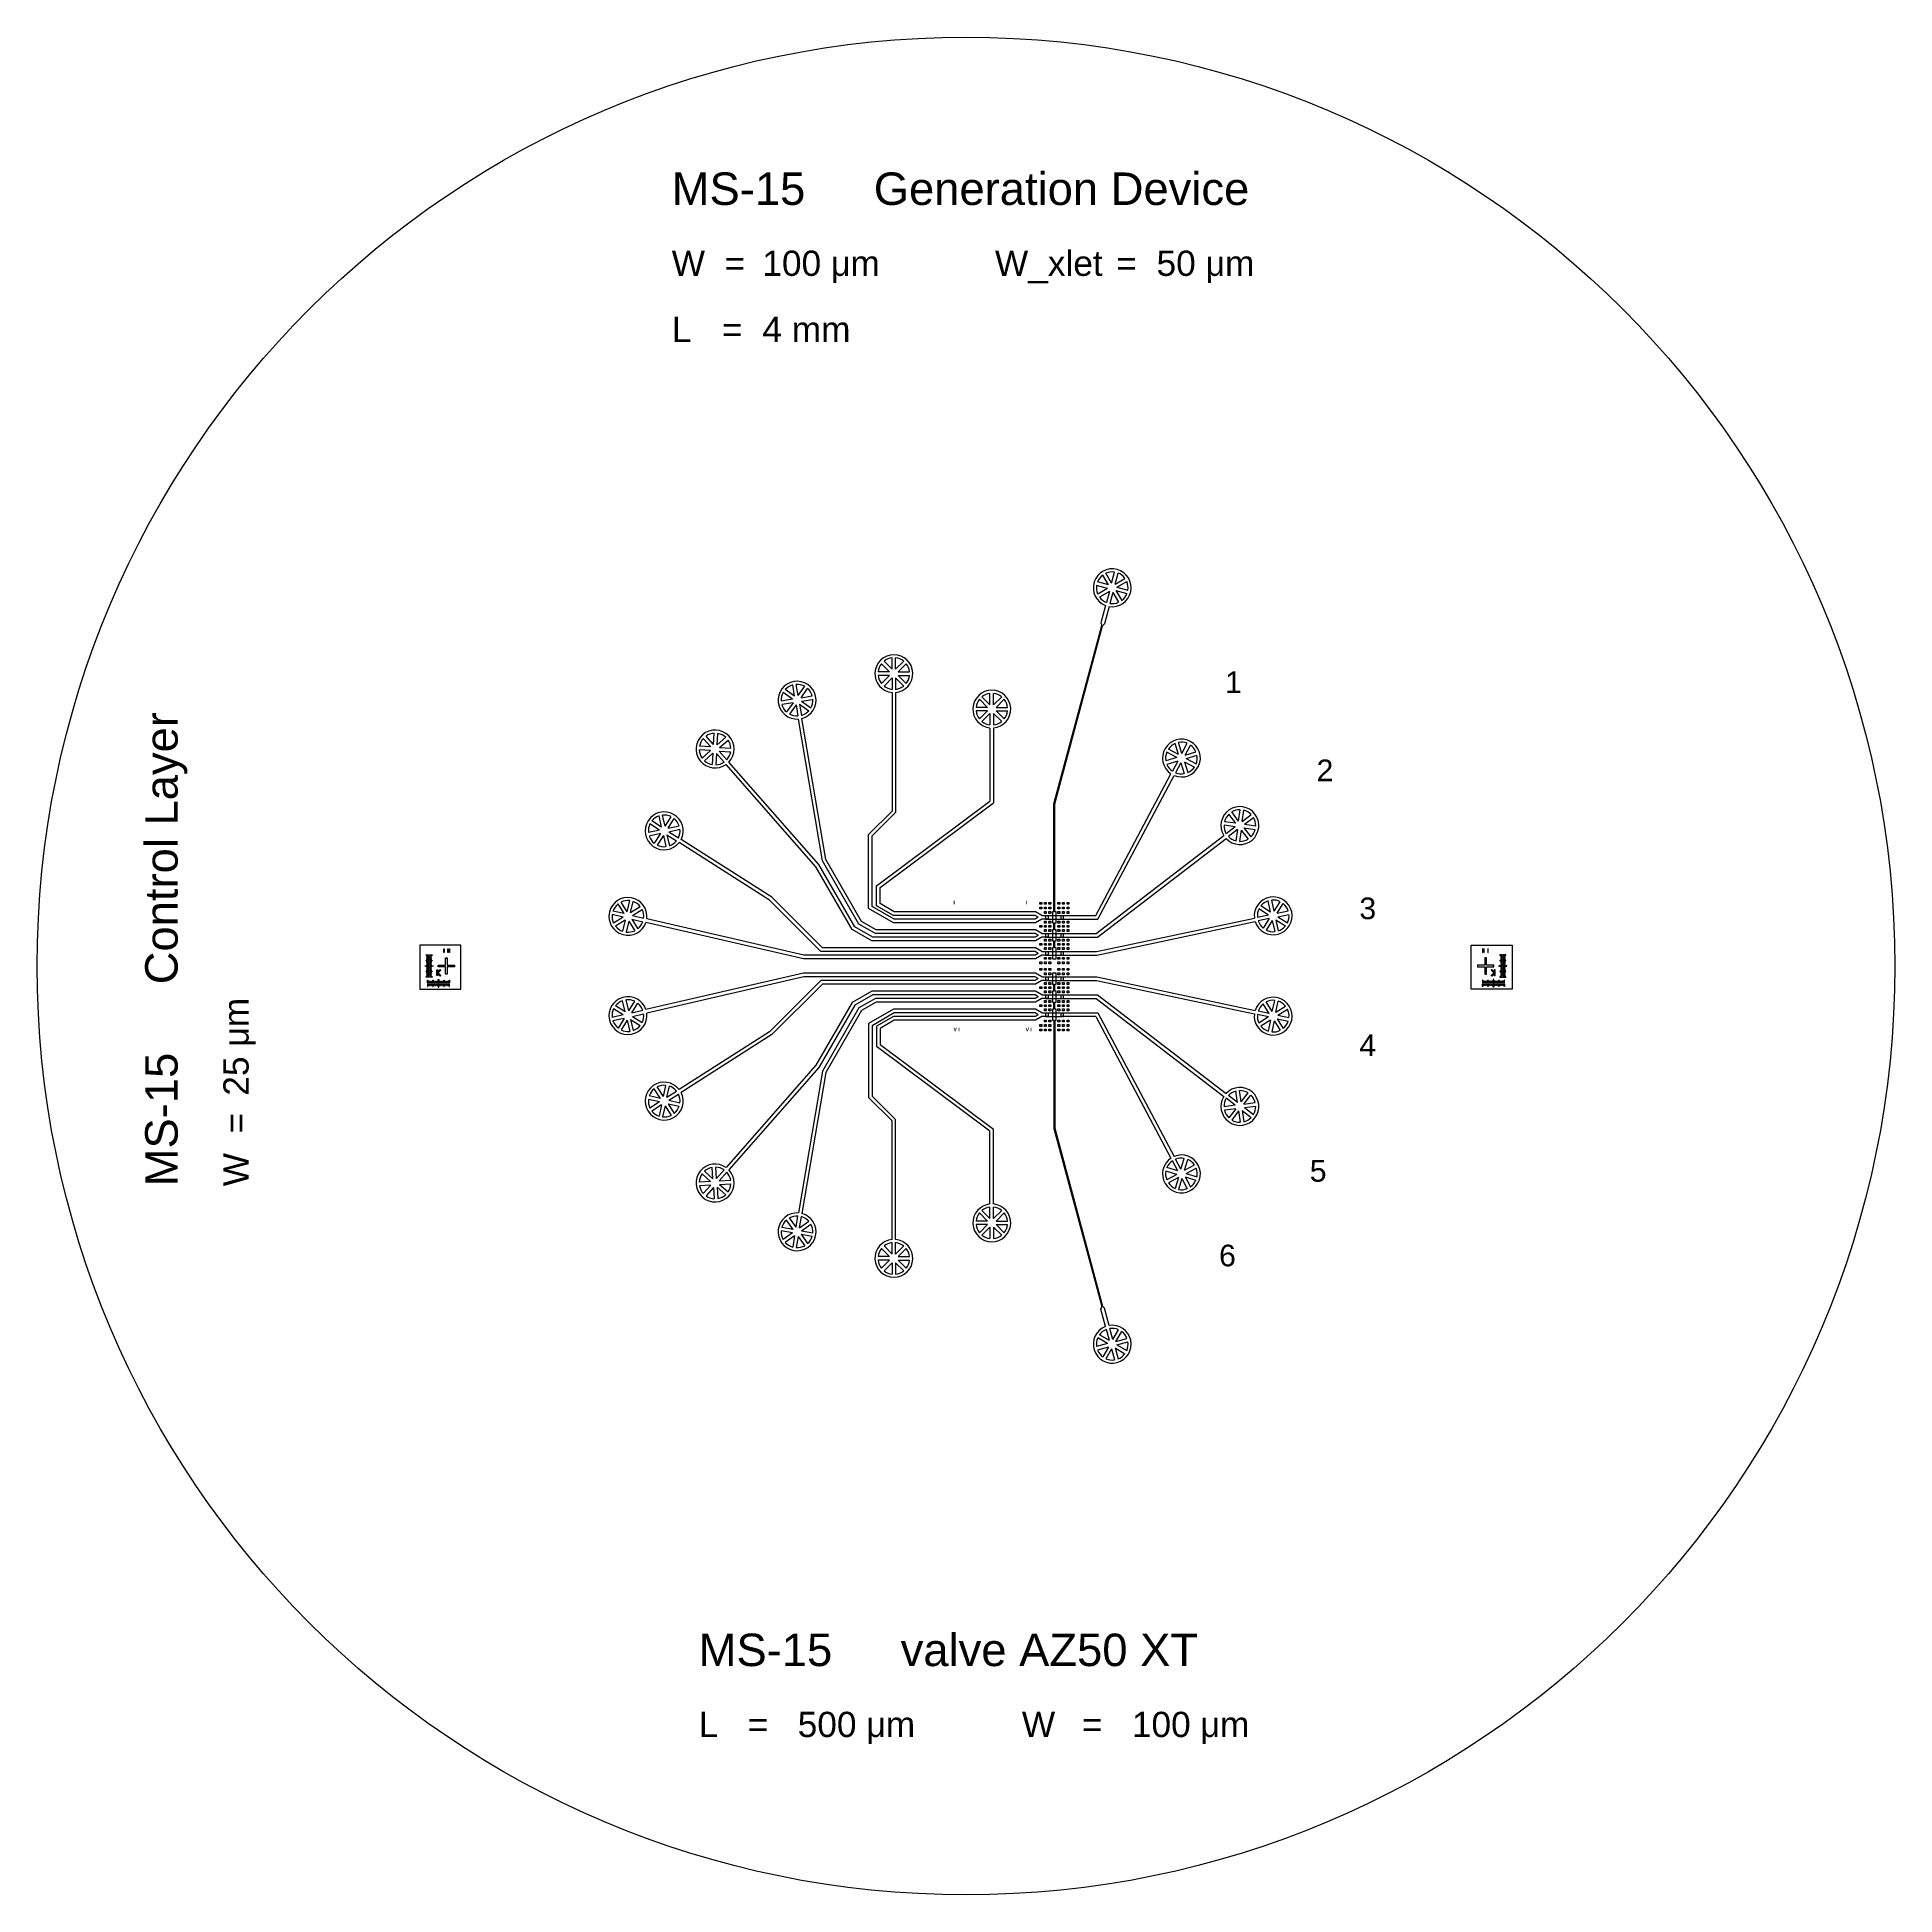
# Model space of a CAD drawing. Header units: millimetres. Extents: x 58887 to 110387, y 749 to 52249.
import ezdxf

# ---------------------------------------------------------------- set-up
doc = ezdxf.new("R2010")
doc.units = ezdxf.units.MM
for name, color, linetype in [('Clear', 140, 'Continuous'), ('Flow - AZ50', 80, 'Continuous'), ('Opaque', 30, 'Continuous')]:
    doc.layers.add(name, color=color, linetype=linetype)
doc.styles.get("Standard").update_dxf_attribs({"font": 'arial.ttf'})

msp = doc.modelspace()

# ---------------------------------------------------------------- texts
at = {"layer": 'Clear'}
for s, width, heights, insert, char_height, attachment_point in [('{\\H3.2143x;MS-15^I^IGeneration Device\\H0.83335x;\\P\\H0.53332x; \\P\\H1.75x;W  =^I 100 \\fSymbol|b0|i0|c2|p18;m\\fArial|b0|i0|c0|p34;m^I^I^IW_xlet^I=^I50 \\fSymbol|b0|i0|c2|p18;m\\fArial|b0|i0|c0|p34;m\\H0.5714x; \\P\\P\\H1.75x;L^I =^I 4 mm}', 16592.48, [7318], (76479, 48498), 280, 1), ('1', 1234.99, [2.273736754432321e-13], (91820, 34667), 600, 1), ('2', 1234.99, [2.273736754432321e-13], (94355, 32223), 600, 1), ('3', 1234.99, [2.273736754432321e-13], (95541, 28397), 600, 1), ('{\\fArial|b1|i0|c0|p34;I}', 1234.99, [2.273736754432321e-13], (84290, 28209), 100, 7), ('{\\fArial|b1|i0|c0|p34;I}', 1234.99, [2.273736754432321e-13], (86290, 28209), 100, 7), ('{\\fArial|b1|i0|c0|p34;V I}', 1234.99, [2.273736754432321e-13], (84290, 24790), 100, 1), ('{\\fArial|b1|i0|c0|p34;V I}', 1234.99, [2.273736754432321e-13], (86290, 24790), 100, 1), ('4', 1234.99, [2.273736754432321e-13], (95541, 24602), 600, 1), ('5', 1234.99, [2.273736754432321e-13], (94166, 21119), 600, 1), ('6', 1234.99, [2.273736754432321e-13], (91652, 18774), 600, 1), ('{\\H3.2143x;MS-15^I^Ivalve AZ50 XT\\H0.83335x;\\P\\H0.53332x; \\P\\H1.75x;L   =   500 \\fSymbol|b0|i0|c2|p18;m\\fArial|b0|i0|c0|p34;m^I^I^IW^I  =   100 \\fSymbol|b0|i0|c2|p18;m\\fArial|b0|i0|c0|p34;m\\H0.5714x; }', 15884.27, [4746], (77226, 7991), 280, 1)]:
    msp.add_mtext_dynamic_manual_height_columns(s, width=width, gutter_width=12.5, heights=heights, dxfattribs=dict(at, insert=insert, char_height=char_height, attachment_point=attachment_point))
at = {"layer": 'Clear', "insert": (61882, 20392), "char_height": 280, "attachment_point": 1, "rotation": 90}
msp.add_mtext_dynamic_manual_height_columns('{\\H3.2143x;MS-15^I^IControl Layer\\H0.83335x;\\P\\H0.53332x; \\P\\H1.75x;W  =^I 25 \\fSymbol|b0|i0|c2|p18;m\\fArial|b0|i0|c0|p34;m^I^I^I}', width=17445.26, gutter_width=12.5, heights=[7318], dxfattribs=at)

# ---------------------------------------------------------------- linework, layer by layer
at = {"layer": 'Clear'}
for p, q in [((88588, 37064), (88283, 37146)), ((88588, 37064), (88430, 37338)), ((88674, 37114), (88516, 37388)), ((88674, 37114), (88756, 37419)), ((88771, 37088), (88852, 37393)), ((88771, 37088), (89044, 37246)), ((88820, 37002), (89094, 37160)), ((88562, 36968), (88257, 37050)), ((88562, 36968), (88288, 36810)), ((88612, 36881), (88338, 36723)), ((88612, 36881), (88530, 36576)), ((88708, 36856), (88626, 36550)), ((88708, 36856), (88866, 36582)), ((88795, 36905), (89100, 36824)), ((88795, 36905), (88953, 36632)), ((88820, 37002), (89126, 36920)), ((82587, 34082), (82587, 30795)), ((82687, 34082), (82687, 30753)), ((80656, 29414), (79992, 33345)), ((80752, 29449), (80090, 33362)), ((85302, 33097), (85302, 31071)), ((85402, 33097), (85402, 31021)), ((80476, 29252), (77988, 32088)), ((80558, 29311), (78063, 32154)), ((88232, 27899), (90320, 31826)), ((88292, 27799), (90408, 31779)), ((82154, 28724), (85302, 31071)), ((82254, 28674), (85402, 31021)), ((81937, 30145), (82587, 30795)), ((82037, 30104), (82687, 30753)), ((79191, 28324), (76684, 29922)), ((79254, 28403), (76738, 30006)), ((81937, 28095), (81937, 30145)), ((82037, 28153), (82037, 30104)), ((88245, 27399), (91784, 30115)), ((88279, 27299), (91845, 30035)), ((81667, 27663), (80656, 29414)), ((81741, 27736), (80752, 29449)), ((81481, 27513), (80476, 29252)), ((81554, 27586), (80558, 29311)), ((80658, 26999), (79254, 28403)), ((82154, 28170), (82154, 28724)), ((82254, 28228), (82254, 28674)), ((80616, 26899), (79191, 28324)), ((82624, 27699), (81937, 28095)), ((82650, 27799), (82037, 28153)), ((82624, 27899), (82154, 28170)), ((82650, 27999), (82254, 28228)), ((86550, 27899), (82624, 27899)), ((86564, 27999), (82650, 27999)), ((86637, 27849), (86550, 27899)), ((86637, 27849), (86550, 27799)), ((86737, 27899), (86564, 27999)), ((86737, 27899), (86912, 27899)), ((86912, 27899), (86912, 27799)), ((87262, 27899), (87262, 27799)), ((87262, 27899), (88232, 27899)), ((88257, 26899), (92631, 27829)), ((80131, 26699), (75762, 27709)), ((80143, 26799), (75785, 27806)), ((82024, 27199), (81481, 27513)), ((82050, 27299), (81554, 27586)), ((82124, 27399), (81667, 27663)), ((82150, 27499), (81741, 27736)), ((86550, 27299), (82050, 27299)), ((86550, 27399), (82124, 27399)), ((86564, 27499), (82150, 27499)), ((86564, 27699), (82624, 27699)), ((86550, 27799), (82650, 27799)), ((86637, 27349), (86550, 27399)), ((86637, 27349), (86550, 27299)), ((86737, 27799), (86564, 27699)), ((86737, 27399), (86564, 27499)), ((86737, 27299), (86564, 27199)), ((86912, 27799), (86737, 27799)), ((86737, 27399), (86912, 27399)), ((86912, 27299), (86737, 27299)), ((86912, 27399), (86912, 27299)), ((87262, 27799), (88292, 27799)), ((87262, 27399), (87262, 27299)), ((87262, 27399), (88245, 27399)), ((87262, 27299), (88279, 27299)), ((88267, 26799), (92652, 27731)), ((69492, 27074), (69492, 25854)), ((70637, 27074), (69492, 27074)), ((70637, 25854), (70637, 27074)), ((86550, 26799), (80143, 26799)), ((86550, 26899), (80616, 26899)), ((86564, 26999), (80658, 26999)), ((86564, 27199), (82024, 27199)), ((86637, 26849), (86550, 26899)), ((86637, 26849), (86550, 26799)), ((86737, 26899), (86564, 26999)), ((86737, 26799), (86564, 26699)), ((86737, 26899), (86912, 26899)), ((86912, 26799), (86737, 26799)), ((86912, 26899), (86912, 26799)), ((87262, 26899), (87262, 26799)), ((87262, 26899), (88257, 26899)), ((87262, 26799), (88267, 26799)), ((98637, 27074), (99782, 27074)), ((98637, 25854), (98637, 27074)), ((99782, 27074), (99782, 25854)), ((80131, 26299), (75762, 25290)), ((86564, 26699), (80131, 26699)), ((86564, 26299), (80131, 26299)), ((86737, 26199), (86564, 26299)), ((69492, 25854), (70637, 25854)), ((80143, 26199), (75785, 25193)), ((80616, 26099), (79191, 24674)), ((80658, 25999), (79254, 24596)), ((86550, 26199), (80143, 26199)), ((86550, 26099), (80616, 26099)), ((86564, 25999), (80658, 25999)), ((82024, 25799), (81481, 25486)), ((86564, 25799), (82024, 25799)), ((86637, 26149), (86550, 26199)), ((86637, 26149), (86550, 26099)), ((86737, 26099), (86564, 25999)), ((86737, 25699), (86564, 25799)), ((86737, 26199), (86912, 26199)), ((86912, 26099), (86737, 26099)), ((86912, 26199), (86912, 26099)), ((87262, 26199), (87262, 26099)), ((87262, 26199), (88267, 26199)), ((87262, 26099), (88257, 26099)), ((88257, 26099), (92631, 25170)), ((88267, 26199), (92652, 25267)), ((99782, 25854), (98637, 25854)), ((81481, 25486), (80476, 23747)), ((81554, 25413), (80558, 23688)), ((81667, 25336), (80656, 23584)), ((81741, 25263), (80752, 23550)), ((82050, 25699), (81554, 25413)), ((82124, 25599), (81667, 25336)), ((82150, 25499), (81741, 25263)), ((82624, 25299), (81937, 24903)), ((86550, 25699), (82050, 25699)), ((86550, 25599), (82124, 25599)), ((86564, 25499), (82150, 25499)), ((86564, 25299), (82624, 25299)), ((86637, 25649), (86550, 25699)), ((86637, 25649), (86550, 25599)), ((86737, 25599), (86564, 25499)), ((86737, 25199), (86564, 25299)), ((86737, 25699), (86912, 25699)), ((86912, 25599), (86737, 25599)), ((86912, 25699), (86912, 25599)), ((87262, 25699), (87262, 25599)), ((87262, 25699), (88279, 25699)), ((87262, 25599), (88245, 25599)), ((88245, 25599), (91784, 22884)), ((88279, 25699), (91845, 22963)), ((81937, 24903), (81937, 22854)), ((82650, 25199), (82037, 24845)), ((82037, 24845), (82037, 22895)), ((82624, 25099), (82154, 24828)), ((82154, 24828), (82154, 24274)), ((82650, 24999), (82254, 24770)), ((82254, 24770), (82254, 24324)), ((86550, 25099), (82624, 25099)), ((86550, 25199), (82650, 25199)), ((86564, 24999), (82650, 24999)), ((86637, 25149), (86550, 25199)), ((86637, 25149), (86550, 25099)), ((86737, 25099), (86564, 24999)), ((86737, 25199), (86912, 25199)), ((86912, 25099), (86737, 25099)), ((86912, 25199), (86912, 25099)), ((87262, 25199), (87262, 25099)), ((87262, 25199), (88292, 25199)), ((88232, 25099), (87262, 25099)), ((88232, 25099), (90320, 21173)), ((88292, 25199), (90408, 21220)), ((79191, 24674), (76684, 23077)), ((79254, 24596), (76738, 22993)), ((82154, 24274), (85302, 21927)), ((82254, 24324), (85402, 21978)), ((80476, 23747), (77988, 20911)), ((80558, 23688), (78063, 20845)), ((80656, 23584), (79992, 19654)), ((80752, 23550), (80090, 19637)), ((81937, 22854), (82587, 22204)), ((82037, 22895), (82687, 22246)), ((82587, 18916), (82587, 22204)), ((82687, 18916), (82687, 22246)), ((85302, 19901), (85302, 21927)), ((85402, 19901), (85402, 21978)), ((88562, 16031), (88257, 15949)), ((88562, 16031), (88288, 16189)), ((88612, 16117), (88338, 16275)), ((88612, 16117), (88530, 16422)), ((88708, 16143), (88626, 16448)), ((88708, 16143), (88866, 16417)), ((88795, 16093), (88953, 16367)), ((88795, 16093), (89100, 16175)), ((88820, 15997), (89126, 16079)), ((88820, 15997), (89094, 15839)), ((88588, 15934), (88283, 15853)), ((88588, 15934), (88430, 15661)), ((88674, 15885), (88516, 15611)), ((88674, 15885), (88756, 15579)), ((88771, 15910), (88852, 15605)), ((88771, 15910), (89044, 15752))]:
    msp.add_line(p, q, dxfattribs=at)
for points in [[(86687, 28259), (86737, 28259), (86737, 28209), (86687, 28209)], [(86687, 28134), (86737, 28134), (86737, 28084), (86687, 28084)], [(86812, 28259), (86862, 28259), (86862, 28209), (86812, 28209)], [(86812, 28134), (86862, 28134), (86862, 28084), (86812, 28084)], [(86812, 28009), (86862, 28009), (86862, 27959), (86812, 27959)], [(86937, 28259), (86987, 28259), (86987, 28209), (86937, 28209)], [(86937, 28134), (86987, 28134), (86987, 28084), (86937, 28084)], [(86937, 28009), (86987, 28009), (86987, 27959), (86937, 27959)], [(87187, 28259), (87237, 28259), (87237, 28209), (87187, 28209)], [(87187, 28134), (87237, 28134), (87237, 28084), (87187, 28084)], [(87187, 28009), (87237, 28009), (87237, 27959), (87187, 27959)], [(87312, 28259), (87362, 28259), (87362, 28209), (87312, 28209)], [(87312, 28134), (87362, 28134), (87362, 28084), (87312, 28084)], [(87312, 28009), (87362, 28009), (87362, 27959), (87312, 27959)], [(87437, 28259), (87487, 28259), (87487, 28209), (87437, 28209)], [(87437, 28134), (87487, 28134), (87487, 28084), (87437, 28084)], [(87437, 28009), (87487, 28009), (87487, 27959), (87437, 27959)], [(86687, 27624), (86737, 27624), (86737, 27574), (86687, 27574)], [(86812, 27739), (86862, 27739), (86862, 27689), (86812, 27689)], [(86812, 27624), (86862, 27624), (86862, 27574), (86812, 27574)], [(86812, 27509), (86862, 27509), (86862, 27459), (86812, 27459)], [(86937, 27739), (86987, 27739), (86987, 27689), (86937, 27689)], [(86937, 27624), (86987, 27624), (86987, 27574), (86937, 27574)], [(86937, 27509), (86987, 27509), (86987, 27459), (86937, 27459)], [(87187, 27739), (87237, 27739), (87237, 27689), (87187, 27689)], [(87187, 27624), (87237, 27624), (87237, 27574), (87187, 27574)], [(87187, 27509), (87237, 27509), (87237, 27459), (87187, 27459)], [(87312, 27739), (87362, 27739), (87362, 27689), (87312, 27689)], [(87312, 27624), (87362, 27624), (87362, 27574), (87312, 27574)], [(87312, 27509), (87362, 27509), (87362, 27459), (87312, 27459)], [(87437, 27739), (87487, 27739), (87487, 27689), (87437, 27689)], [(87437, 27624), (87487, 27624), (87487, 27574), (87437, 27574)], [(87437, 27509), (87487, 27509), (87487, 27459), (87437, 27459)], [(86687, 27124), (86737, 27124), (86737, 27074), (86687, 27074)], [(86812, 27239), (86862, 27239), (86862, 27189), (86812, 27189)], [(86812, 27124), (86862, 27124), (86862, 27074), (86812, 27074)], [(86812, 27009), (86862, 27009), (86862, 26959), (86812, 26959)], [(86937, 27239), (86987, 27239), (86987, 27189), (86937, 27189)], [(86937, 27124), (86987, 27124), (86987, 27074), (86937, 27074)], [(86937, 27009), (86987, 27009), (86987, 26959), (86937, 26959)], [(87187, 27239), (87237, 27239), (87237, 27189), (87187, 27189)], [(87187, 27124), (87237, 27124), (87237, 27074), (87187, 27074)], [(87187, 27009), (87237, 27009), (87237, 26959), (87187, 26959)], [(87312, 27239), (87362, 27239), (87362, 27189), (87312, 27189)], [(87312, 27124), (87362, 27124), (87362, 27074), (87312, 27074)], [(87312, 27009), (87362, 27009), (87362, 26959), (87312, 26959)], [(87437, 27239), (87487, 27239), (87487, 27189), (87437, 27189)], [(87437, 27124), (87487, 27124), (87487, 27074), (87437, 27074)], [(87437, 27009), (87487, 27009), (87487, 26959), (87437, 26959)], [(86687, 26614), (86737, 26614), (86737, 26564), (86687, 26564)], [(86687, 26434), (86737, 26434), (86737, 26384), (86687, 26384)], [(86812, 26739), (86862, 26739), (86862, 26689), (86812, 26689)], [(86812, 26614), (86862, 26614), (86862, 26564), (86812, 26564)], [(86812, 26434), (86862, 26434), (86862, 26384), (86812, 26384)], [(86812, 26309), (86862, 26309), (86862, 26259), (86812, 26259)], [(86937, 26739), (86987, 26739), (86987, 26689), (86937, 26689)], [(86937, 26614), (86987, 26614), (86987, 26564), (86937, 26564)], [(86937, 26434), (86987, 26434), (86987, 26384), (86937, 26384)], [(86937, 26309), (86987, 26309), (86987, 26259), (86937, 26259)], [(87187, 26739), (87237, 26739), (87237, 26689), (87187, 26689)], [(87187, 26614), (87237, 26614), (87237, 26564), (87187, 26564)], [(87187, 26434), (87237, 26434), (87237, 26384), (87187, 26384)], [(87187, 26309), (87237, 26309), (87237, 26259), (87187, 26259)], [(87312, 26739), (87362, 26739), (87362, 26689), (87312, 26689)], [(87312, 26614), (87362, 26614), (87362, 26564), (87312, 26564)], [(87312, 26434), (87362, 26434), (87362, 26384), (87312, 26384)], [(87312, 26309), (87362, 26309), (87362, 26259), (87312, 26259)], [(87437, 26739), (87487, 26739), (87487, 26689), (87437, 26689)], [(87437, 26614), (87487, 26614), (87487, 26564), (87437, 26564)], [(87437, 26434), (87487, 26434), (87487, 26384), (87437, 26384)], [(87437, 26309), (87487, 26309), (87487, 26259), (87437, 26259)], [(86687, 25924), (86737, 25924), (86737, 25874), (86687, 25874)], [(86812, 26039), (86862, 26039), (86862, 25989), (86812, 25989)], [(86812, 25924), (86862, 25924), (86862, 25874), (86812, 25874)], [(86812, 25809), (86862, 25809), (86862, 25759), (86812, 25759)], [(86937, 26039), (86987, 26039), (86987, 25989), (86937, 25989)], [(86937, 25924), (86987, 25924), (86987, 25874), (86937, 25874)], [(86937, 25809), (86987, 25809), (86987, 25759), (86937, 25759)], [(87187, 26039), (87237, 26039), (87237, 25989), (87187, 25989)], [(87187, 25924), (87237, 25924), (87237, 25874), (87187, 25874)], [(87187, 25809), (87237, 25809), (87237, 25759), (87187, 25759)], [(87312, 26039), (87362, 26039), (87362, 25989), (87312, 25989)], [(87312, 25924), (87362, 25924), (87362, 25874), (87312, 25874)], [(87312, 25809), (87362, 25809), (87362, 25759), (87312, 25759)], [(87437, 26039), (87487, 26039), (87487, 25989), (87437, 25989)], [(87437, 25924), (87487, 25924), (87487, 25874), (87437, 25874)], [(87437, 25809), (87487, 25809), (87487, 25759), (87437, 25759)], [(86687, 25424), (86737, 25424), (86737, 25374), (86687, 25374)], [(86812, 25539), (86862, 25539), (86862, 25489), (86812, 25489)], [(86812, 25424), (86862, 25424), (86862, 25374), (86812, 25374)], [(86812, 25309), (86862, 25309), (86862, 25259), (86812, 25259)], [(86937, 25539), (86987, 25539), (86987, 25489), (86937, 25489)], [(86937, 25424), (86987, 25424), (86987, 25374), (86937, 25374)], [(86937, 25309), (86987, 25309), (86987, 25259), (86937, 25259)], [(87187, 25539), (87237, 25539), (87237, 25489), (87187, 25489)], [(87187, 25424), (87237, 25424), (87237, 25374), (87187, 25374)], [(87187, 25309), (87237, 25309), (87237, 25259), (87187, 25259)], [(87312, 25539), (87362, 25539), (87362, 25489), (87312, 25489)], [(87312, 25424), (87362, 25424), (87362, 25374), (87312, 25374)], [(87312, 25309), (87362, 25309), (87362, 25259), (87312, 25259)], [(87437, 25539), (87487, 25539), (87487, 25489), (87437, 25489)], [(87437, 25424), (87487, 25424), (87487, 25374), (87437, 25374)], [(87437, 25309), (87487, 25309), (87487, 25259), (87437, 25259)], [(86687, 24874), (86737, 24874), (86737, 24824), (86687, 24824)], [(86687, 24749), (86737, 24749), (86737, 24699), (86687, 24699)], [(86812, 24999), (86862, 24999), (86862, 24949), (86812, 24949)], [(86812, 24874), (86862, 24874), (86862, 24824), (86812, 24824)], [(86812, 24749), (86862, 24749), (86862, 24699), (86812, 24699)], [(86937, 24999), (86987, 24999), (86987, 24949), (86937, 24949)], [(86937, 24874), (86987, 24874), (86987, 24824), (86937, 24824)], [(86937, 24749), (86987, 24749), (86987, 24699), (86937, 24699)], [(87187, 24999), (87237, 24999), (87237, 24949), (87187, 24949)], [(87187, 24874), (87237, 24874), (87237, 24824), (87187, 24824)], [(87187, 24749), (87237, 24749), (87237, 24699), (87187, 24699)], [(87312, 24999), (87362, 24999), (87362, 24949), (87312, 24949)], [(87312, 24874), (87362, 24874), (87362, 24824), (87312, 24824)], [(87312, 24749), (87362, 24749), (87362, 24699), (87312, 24699)], [(87437, 24999), (87487, 24999), (87487, 24949), (87437, 24949)], [(87437, 24874), (87487, 24874), (87487, 24824), (87437, 24824)], [(87437, 24749), (87487, 24749), (87487, 24699), (87437, 24699)]]:
    msp.add_lwpolyline(points, close=True, dxfattribs=at)
for centre, radius, start, end in [((88691, 36985), 439, 126.5242, 158.4758), ((88691, 36985), 439, 81.5242, 113.4758), ((88691, 36985), 439, 36.5242, 68.4758), ((88691, 36985), 439, 351.5242, 23.4758), ((88691, 36985), 439, 171.5242, 203.4758), ((88691, 36985), 439, 216.5242, 248.4758), ((88691, 36985), 439, 261.5242, 293.4758), ((88691, 36985), 439, 306.5242, 338.4758), ((82637, 34605), 525, 275.465, 264.535), ((79954, 33869), 525, 285.0601, 274.13), ((85352, 33620), 525, 275.465, 264.535), ((77681, 32514), 525, 316.7351, 305.8051), ((90609, 32264), 525, 247.465, 236.535), ((92229, 30393), 525, 222.965, 212.035), ((76270, 30245), 525, 332.962, 322.032), ((75264, 27875), 525, 352.4577, 341.5276), ((93153, 27889), 525, 197.465, 186.535), ((75264, 25124), 525, 18.4724, 7.5423), ((93153, 25110), 525, 173.465, 162.535), ((76270, 22754), 525, 37.968, 27.038), ((92229, 22606), 525, 147.965, 137.035), ((90609, 20735), 525, 123.465, 112.535), ((77681, 20485), 525, 54.1949, 43.2649), ((79954, 19130), 525, 85.87, 74.9399), ((85352, 19379), 525, 95.465, 84.535), ((82637, 18394), 525, 95.465, 84.535), ((88691, 16014), 439, 156.5242, 188.4758), ((88691, 16014), 439, 111.5242, 143.4758), ((88691, 16014), 439, 66.5242, 98.4758), ((88691, 16014), 439, 21.5242, 53.4758), ((88691, 16014), 439, 336.5242, 8.4758), ((88691, 16014), 439, 201.5242, 233.4758), ((88691, 16014), 439, 246.5242, 278.4758), ((88691, 16014), 439, 291.5242, 323.4758)]:
    msp.add_arc(centre, radius, start, end, dxfattribs=at)
at = {"layer": 'Flow - AZ50'}
for p, q in [((86837, 27899), (87337, 27899)), ((86837, 27899), (86837, 27799)), ((87337, 27799), (87337, 27899)), ((86837, 27799), (87337, 27799)), ((86837, 27399), (87337, 27399)), ((86837, 27399), (86837, 27299)), ((86837, 27299), (87337, 27299)), ((87337, 27299), (87337, 27399)), ((69762, 26805), (69837, 26805)), ((69762, 26793), (69762, 26805)), ((69837, 26793), (69762, 26793)), ((69837, 26805), (69837, 26793)), ((70157, 26874), (70157, 26974)), ((70157, 26974), (70169, 26974)), ((70169, 26874), (70157, 26874)), ((70169, 26974), (70169, 26874)), ((86837, 26899), (87337, 26899)), ((86837, 26899), (86837, 26799)), ((86837, 26799), (87337, 26799)), ((87337, 26799), (87337, 26899)), ((99105, 26974), (99105, 26874)), ((99117, 26974), (99105, 26974)), ((99105, 26874), (99117, 26874)), ((99117, 26874), (99117, 26974)), ((99512, 26805), (99437, 26805)), ((99437, 26805), (99437, 26793)), ((99437, 26793), (99512, 26793)), ((99512, 26793), (99512, 26805)), ((69762, 26775), (69812, 26775)), ((69762, 26763), (69762, 26775)), ((69812, 26763), (69762, 26763)), ((69762, 26745), (69812, 26745)), ((69762, 26733), (69762, 26745)), ((69812, 26733), (69762, 26733)), ((69762, 26715), (69812, 26715)), ((69762, 26703), (69762, 26715)), ((69812, 26703), (69762, 26703)), ((69762, 26685), (69812, 26685)), ((69762, 26673), (69762, 26685)), ((69812, 26673), (69762, 26673)), ((69762, 26655), (69837, 26655)), ((69762, 26643), (69762, 26655)), ((69837, 26643), (69762, 26643)), ((69762, 26625), (69812, 26625)), ((69762, 26613), (69762, 26625)), ((69812, 26613), (69762, 26613)), ((69762, 26595), (69812, 26595)), ((69762, 26583), (69762, 26595)), ((69812, 26583), (69762, 26583)), ((69762, 26565), (69812, 26565)), ((69762, 26553), (69762, 26565)), ((69812, 26553), (69762, 26553)), ((69762, 26535), (69812, 26535)), ((69762, 26523), (69762, 26535)), ((69812, 26523), (69762, 26523)), ((69762, 26505), (69862, 26505)), ((69762, 26493), (69762, 26505)), ((69862, 26493), (69762, 26493)), ((69762, 26475), (69812, 26475)), ((69762, 26463), (69762, 26475)), ((69812, 26463), (69762, 26463)), ((69762, 26445), (69812, 26445)), ((69762, 26433), (69762, 26445)), ((69812, 26433), (69762, 26433)), ((69762, 26415), (69812, 26415)), ((69762, 26403), (69762, 26415)), ((69812, 26403), (69762, 26403)), ((69762, 26385), (69812, 26385)), ((69762, 26373), (69762, 26385)), ((69812, 26373), (69762, 26373)), ((69762, 26355), (69837, 26355)), ((69762, 26343), (69762, 26355)), ((69837, 26343), (69762, 26343)), ((69762, 26325), (69812, 26325)), ((69762, 26313), (69762, 26325)), ((69812, 26313), (69762, 26313)), ((69762, 26295), (69812, 26295)), ((69762, 26283), (69762, 26295)), ((69812, 26283), (69762, 26283)), ((69762, 26265), (69812, 26265)), ((69762, 26253), (69762, 26265)), ((69812, 26775), (69812, 26763)), ((69812, 26745), (69812, 26733)), ((69812, 26715), (69812, 26703)), ((69812, 26685), (69812, 26673)), ((69812, 26625), (69812, 26613)), ((69812, 26595), (69812, 26583)), ((69812, 26565), (69812, 26553)), ((69812, 26535), (69812, 26523)), ((69812, 26475), (69812, 26463)), ((69812, 26445), (69812, 26433)), ((69812, 26415), (69812, 26403)), ((69812, 26385), (69812, 26373)), ((69812, 26325), (69812, 26313)), ((69812, 26295), (69812, 26283)), ((69812, 26265), (69812, 26253)), ((69837, 26655), (69837, 26643)), ((69837, 26355), (69837, 26343)), ((69862, 26505), (69862, 26493)), ((69966, 26389), (69992, 26389)), ((69966, 26233), (69966, 26389)), ((69992, 26333), (70060, 26400)), ((69992, 26389), (69992, 26333)), ((69992, 26290), (69992, 26233)), ((69992, 26290), (70060, 26222)), ((70007, 26524), (70207, 26524)), ((70007, 26474), (70007, 26524)), ((70207, 26474), (70007, 26474)), ((70007, 26311), (70078, 26382)), ((70007, 26311), (70078, 26240)), ((70060, 26400), (70078, 26382)), ((70207, 26524), (70207, 26724)), ((70207, 26724), (70257, 26724)), ((70207, 26274), (70207, 26474)), ((70257, 26274), (70207, 26274)), ((70257, 26724), (70257, 26524)), ((70257, 26524), (70457, 26524)), ((70457, 26474), (70257, 26474)), ((70257, 26474), (70257, 26274)), ((70457, 26524), (70457, 26474)), ((99017, 26524), (98817, 26524)), ((98817, 26524), (98817, 26474)), ((98817, 26474), (99017, 26474)), ((99067, 26724), (99017, 26724)), ((99017, 26724), (99017, 26524)), ((99017, 26474), (99017, 26274)), ((99017, 26274), (99067, 26274)), ((99067, 26524), (99067, 26724)), ((99267, 26524), (99067, 26524)), ((99067, 26274), (99067, 26474)), ((99067, 26474), (99267, 26474)), ((99214, 26400), (99196, 26382)), ((99267, 26311), (99196, 26382)), ((99267, 26311), (99196, 26240)), ((99282, 26333), (99214, 26400)), ((99282, 26290), (99214, 26222)), ((99267, 26474), (99267, 26524)), ((99308, 26389), (99282, 26389)), ((99282, 26389), (99282, 26333)), ((99282, 26290), (99282, 26233)), ((99308, 26233), (99308, 26389)), ((99512, 26505), (99412, 26505)), ((99412, 26505), (99412, 26493)), ((99412, 26493), (99512, 26493)), ((99512, 26655), (99437, 26655)), ((99437, 26655), (99437, 26643)), ((99437, 26643), (99512, 26643)), ((99512, 26355), (99437, 26355)), ((99437, 26355), (99437, 26343)), ((99437, 26343), (99512, 26343)), ((99512, 26775), (99462, 26775)), ((99462, 26775), (99462, 26763)), ((99462, 26763), (99512, 26763)), ((99512, 26745), (99462, 26745)), ((99462, 26745), (99462, 26733)), ((99462, 26733), (99512, 26733)), ((99512, 26715), (99462, 26715)), ((99462, 26715), (99462, 26703)), ((99462, 26703), (99512, 26703)), ((99512, 26685), (99462, 26685)), ((99462, 26685), (99462, 26673)), ((99462, 26673), (99512, 26673)), ((99512, 26625), (99462, 26625)), ((99462, 26625), (99462, 26613)), ((99462, 26613), (99512, 26613)), ((99512, 26595), (99462, 26595)), ((99462, 26595), (99462, 26583)), ((99462, 26583), (99512, 26583)), ((99512, 26565), (99462, 26565)), ((99462, 26565), (99462, 26553)), ((99462, 26553), (99512, 26553)), ((99512, 26535), (99462, 26535)), ((99462, 26535), (99462, 26523)), ((99462, 26523), (99512, 26523)), ((99512, 26475), (99462, 26475)), ((99462, 26475), (99462, 26463)), ((99462, 26463), (99512, 26463)), ((99512, 26445), (99462, 26445)), ((99462, 26445), (99462, 26433)), ((99462, 26433), (99512, 26433)), ((99512, 26415), (99462, 26415)), ((99462, 26415), (99462, 26403)), ((99462, 26403), (99512, 26403)), ((99512, 26385), (99462, 26385)), ((99462, 26385), (99462, 26373)), ((99462, 26373), (99512, 26373)), ((99512, 26325), (99462, 26325)), ((99462, 26325), (99462, 26313)), ((99462, 26313), (99512, 26313)), ((99512, 26295), (99462, 26295)), ((99462, 26295), (99462, 26283)), ((99462, 26283), (99512, 26283)), ((99512, 26265), (99462, 26265)), ((99462, 26265), (99462, 26253)), ((99512, 26763), (99512, 26775)), ((99512, 26733), (99512, 26745)), ((99512, 26703), (99512, 26715)), ((99512, 26673), (99512, 26685)), ((99512, 26643), (99512, 26655)), ((99512, 26613), (99512, 26625)), ((99512, 26583), (99512, 26595)), ((99512, 26553), (99512, 26565)), ((99512, 26523), (99512, 26535)), ((99512, 26493), (99512, 26505)), ((99512, 26463), (99512, 26475)), ((99512, 26433), (99512, 26445)), ((99512, 26403), (99512, 26415)), ((99512, 26373), (99512, 26385)), ((99512, 26343), (99512, 26355)), ((99512, 26313), (99512, 26325)), ((99512, 26283), (99512, 26295)), ((99512, 26253), (99512, 26265)), ((69707, 26009), (69707, 25934)), ((69719, 26009), (69707, 26009)), ((69707, 25934), (69719, 25934)), ((69719, 25934), (69719, 26009)), ((69737, 26009), (69737, 25959)), ((69749, 26009), (69737, 26009)), ((69737, 25959), (69749, 25959)), ((69749, 25959), (69749, 26009)), ((69812, 26253), (69762, 26253)), ((69762, 26235), (69812, 26235)), ((69762, 26223), (69762, 26235)), ((69812, 26223), (69762, 26223)), ((69762, 26205), (69837, 26205)), ((69762, 26193), (69762, 26205)), ((69837, 26193), (69762, 26193)), ((69767, 26009), (69767, 25959)), ((69779, 26009), (69767, 26009)), ((69767, 25959), (69779, 25959)), ((69779, 25959), (69779, 26009)), ((69797, 26009), (69797, 25959)), ((69809, 26009), (69797, 26009)), ((69797, 25959), (69809, 25959)), ((69809, 25959), (69809, 26009)), ((69812, 26235), (69812, 26223)), ((69827, 26009), (69827, 25959)), ((69839, 26009), (69827, 26009)), ((69827, 25959), (69839, 25959)), ((69837, 26205), (69837, 26193)), ((69839, 25959), (69839, 26009)), ((69857, 26009), (69857, 25934)), ((69869, 26009), (69857, 26009)), ((69857, 25934), (69869, 25934)), ((69869, 25934), (69869, 26009)), ((69887, 26009), (69887, 25959)), ((69899, 26009), (69887, 26009)), ((69887, 25959), (69899, 25959)), ((69899, 25959), (69899, 26009)), ((69917, 26009), (69917, 25959)), ((69929, 26009), (69917, 26009)), ((69917, 25959), (69929, 25959)), ((69929, 25959), (69929, 26009)), ((69947, 26009), (69947, 25959)), ((69959, 26009), (69947, 26009)), ((69947, 25959), (69959, 25959)), ((69959, 25959), (69959, 26009)), ((69992, 26233), (69966, 26233)), ((69977, 26009), (69977, 25959)), ((69989, 26009), (69977, 26009)), ((69977, 25959), (69989, 25959)), ((69989, 25959), (69989, 26009)), ((70007, 26009), (70007, 25909)), ((70019, 26009), (70007, 26009)), ((70007, 25909), (70019, 25909)), ((70019, 25909), (70019, 26009)), ((70037, 26009), (70037, 25959)), ((70049, 26009), (70037, 26009)), ((70037, 25959), (70049, 25959)), ((70049, 25959), (70049, 26009)), ((70060, 26222), (70078, 26240)), ((70067, 26009), (70067, 25959)), ((70079, 26009), (70067, 26009)), ((70067, 25959), (70079, 25959)), ((70079, 25959), (70079, 26009)), ((70097, 26009), (70097, 25959)), ((70109, 26009), (70097, 26009)), ((70097, 25959), (70109, 25959)), ((70109, 25959), (70109, 26009)), ((70127, 26009), (70127, 25959)), ((70139, 26009), (70127, 26009)), ((70127, 25959), (70139, 25959)), ((70139, 25959), (70139, 26009)), ((70157, 26009), (70157, 25934)), ((70169, 26009), (70157, 26009)), ((70157, 25934), (70169, 25934)), ((70169, 25934), (70169, 26009)), ((70187, 26009), (70187, 25959)), ((70199, 26009), (70187, 26009)), ((70187, 25959), (70199, 25959)), ((70199, 25959), (70199, 26009)), ((70217, 26009), (70217, 25959)), ((70229, 26009), (70217, 26009)), ((70217, 25959), (70229, 25959)), ((70229, 25959), (70229, 26009)), ((70247, 26009), (70247, 25959)), ((70259, 26009), (70247, 26009)), ((70247, 25959), (70259, 25959)), ((70259, 25959), (70259, 26009)), ((70277, 26009), (70277, 25959)), ((70289, 26009), (70277, 26009)), ((70277, 25959), (70289, 25959)), ((70289, 25959), (70289, 26009)), ((70307, 26009), (70307, 25934)), ((70319, 26009), (70307, 26009)), ((70307, 25934), (70319, 25934)), ((70319, 25934), (70319, 26009)), ((86837, 26199), (87337, 26199)), ((86837, 26199), (86837, 26099)), ((86837, 26099), (87337, 26099)), ((87337, 26099), (87337, 26199)), ((98955, 25934), (98955, 26009)), ((98955, 26009), (98967, 26009)), ((98967, 25934), (98955, 25934)), ((98967, 26009), (98967, 25934)), ((98985, 25959), (98985, 26009)), ((98985, 26009), (98997, 26009)), ((98997, 25959), (98985, 25959)), ((98997, 26009), (98997, 25959)), ((99015, 25959), (99015, 26009)), ((99015, 26009), (99027, 26009)), ((99027, 25959), (99015, 25959)), ((99027, 26009), (99027, 25959)), ((99045, 25959), (99045, 26009)), ((99045, 26009), (99057, 26009)), ((99057, 25959), (99045, 25959)), ((99057, 26009), (99057, 25959)), ((99075, 25959), (99075, 26009)), ((99075, 26009), (99087, 26009)), ((99087, 25959), (99075, 25959)), ((99087, 26009), (99087, 25959)), ((99105, 25934), (99105, 26009)), ((99105, 26009), (99117, 26009)), ((99117, 25934), (99105, 25934)), ((99117, 26009), (99117, 25934)), ((99135, 25959), (99135, 26009)), ((99135, 26009), (99147, 26009)), ((99147, 25959), (99135, 25959)), ((99147, 26009), (99147, 25959)), ((99165, 25959), (99165, 26009)), ((99165, 26009), (99177, 26009)), ((99177, 25959), (99165, 25959)), ((99177, 26009), (99177, 25959)), ((99195, 25959), (99195, 26009)), ((99195, 26009), (99207, 26009)), ((99207, 25959), (99195, 25959)), ((99214, 26222), (99196, 26240)), ((99207, 26009), (99207, 25959)), ((99225, 25959), (99225, 26009)), ((99225, 26009), (99237, 26009)), ((99237, 25959), (99225, 25959)), ((99237, 26009), (99237, 25959)), ((99255, 25909), (99255, 26009)), ((99255, 26009), (99267, 26009)), ((99267, 25909), (99255, 25909)), ((99267, 26009), (99267, 25909)), ((99282, 26233), (99308, 26233)), ((99285, 25959), (99285, 26009)), ((99285, 26009), (99297, 26009)), ((99297, 25959), (99285, 25959)), ((99297, 26009), (99297, 25959)), ((99315, 25959), (99315, 26009)), ((99315, 26009), (99327, 26009)), ((99327, 25959), (99315, 25959)), ((99327, 26009), (99327, 25959)), ((99345, 25959), (99345, 26009)), ((99345, 26009), (99357, 26009)), ((99357, 25959), (99345, 25959)), ((99357, 26009), (99357, 25959)), ((99375, 25959), (99375, 26009)), ((99375, 26009), (99387, 26009)), ((99387, 25959), (99375, 25959)), ((99387, 26009), (99387, 25959)), ((99405, 25934), (99405, 26009)), ((99405, 26009), (99417, 26009)), ((99417, 25934), (99405, 25934)), ((99417, 26009), (99417, 25934)), ((99435, 25959), (99435, 26009)), ((99435, 26009), (99447, 26009)), ((99447, 25959), (99435, 25959)), ((99512, 26205), (99437, 26205)), ((99437, 26205), (99437, 26193)), ((99437, 26193), (99512, 26193)), ((99447, 26009), (99447, 25959)), ((99462, 26253), (99512, 26253)), ((99512, 26235), (99462, 26235)), ((99462, 26235), (99462, 26223)), ((99462, 26223), (99512, 26223)), ((99465, 25959), (99465, 26009)), ((99465, 26009), (99477, 26009)), ((99477, 25959), (99465, 25959)), ((99477, 26009), (99477, 25959)), ((99495, 25959), (99495, 26009)), ((99495, 26009), (99507, 26009)), ((99507, 25959), (99495, 25959)), ((99507, 26009), (99507, 25959)), ((99512, 26223), (99512, 26235)), ((99512, 26193), (99512, 26205)), ((99525, 25959), (99525, 26009)), ((99525, 26009), (99537, 26009)), ((99537, 25959), (99525, 25959)), ((99537, 26009), (99537, 25959)), ((99555, 25934), (99555, 26009)), ((99555, 26009), (99567, 26009)), ((99567, 25934), (99555, 25934)), ((99567, 26009), (99567, 25934)), ((86837, 25699), (87337, 25699)), ((86837, 25699), (86837, 25599)), ((86837, 25599), (87337, 25599)), ((87337, 25599), (87337, 25699)), ((86837, 25199), (87337, 25199)), ((86837, 25199), (86837, 25099)), ((86837, 25099), (87337, 25099)), ((87337, 25099), (87337, 25199))]:
    msp.add_line(p, q, dxfattribs=at)
at = {"layer": 'Opaque'}
for p, q in [((88508, 36493), (88378, 36011)), ((88604, 36467), (88475, 35985)), ((87074, 30999), (88398, 35939)), ((87099, 30993), (88422, 35932)), ((88378, 36011), (88398, 35939)), ((88475, 35985), (88422, 35932)), ((82587, 34725), (82587, 35041)), ((82687, 34725), (82687, 35041)), ((82516, 34655), (82201, 34655)), ((82516, 34555), (82201, 34555)), ((82516, 34655), (82293, 34878)), ((82516, 34555), (82293, 34332)), ((82587, 34725), (82364, 34949)), ((82687, 34725), (82910, 34949)), ((82757, 34655), (82981, 34878)), ((82757, 34655), (83073, 34655)), ((82757, 34555), (82981, 34332)), ((82757, 34555), (83073, 34555)), ((79827, 33898), (79569, 34081)), ((79884, 33979), (79627, 34162)), ((79884, 33979), (79832, 34291)), ((79983, 33996), (79930, 34307)), ((79983, 33996), (80166, 34253)), ((80064, 33938), (80247, 34196)), ((80064, 33938), (80376, 33991)), ((82587, 34484), (82364, 34261)), ((82587, 34484), (82587, 34168)), ((82687, 34484), (82910, 34261)), ((82687, 34484), (82687, 34168)), ((85302, 33741), (85302, 34056)), ((85402, 33741), (85402, 34056)), ((79827, 33898), (79515, 33845)), ((79843, 33799), (79532, 33747)), ((79843, 33799), (79660, 33542)), ((79925, 33742), (79742, 33484)), ((79925, 33742), (79977, 33430)), ((80023, 33758), (80281, 33575)), ((80023, 33758), (80076, 33447)), ((80081, 33840), (80392, 33892)), ((80081, 33840), (80338, 33657)), ((85232, 33670), (84916, 33670)), ((85232, 33570), (84916, 33570)), ((85232, 33670), (85009, 33893)), ((85232, 33570), (85009, 33347)), ((85302, 33741), (85079, 33964)), ((85302, 33500), (85079, 33276)), ((85302, 33500), (85302, 33184)), ((85402, 33741), (85626, 33964)), ((85402, 33500), (85626, 33276)), ((85402, 33500), (85402, 33184)), ((85473, 33670), (85696, 33893)), ((85473, 33670), (85789, 33670)), ((85473, 33570), (85696, 33347)), ((85473, 33570), (85789, 33570)), ((77557, 32472), (77242, 32492)), ((77564, 32571), (77248, 32592)), ((77557, 32472), (77320, 32263)), ((77564, 32571), (77355, 32809)), ((77639, 32637), (77430, 32875)), ((77639, 32637), (77659, 32952)), ((77738, 32631), (77759, 32946)), ((77738, 32631), (77976, 32839)), ((77798, 32456), (78113, 32436)), ((77798, 32456), (78006, 32219)), ((77804, 32556), (78042, 32764)), ((77804, 32556), (78119, 32535)), ((90526, 32365), (90247, 32513)), ((90526, 32365), (90434, 32667)), ((90622, 32394), (90529, 32696)), ((90622, 32394), (90770, 32673)), ((90710, 32347), (90858, 32626)), ((77623, 32397), (77385, 32188)), ((77623, 32397), (77602, 32082)), ((77723, 32390), (77702, 32075)), ((77723, 32390), (77931, 32153)), ((90479, 32277), (90177, 32184)), ((90479, 32277), (90201, 32425)), ((90509, 32181), (90207, 32089)), ((90509, 32181), (90360, 31902)), ((90597, 32134), (90448, 31855)), ((90597, 32134), (90689, 31832)), ((90692, 32163), (90971, 32015)), ((90692, 32163), (90785, 31861)), ((90710, 32347), (91012, 32439)), ((90739, 32252), (91041, 32344)), ((90739, 32252), (91018, 32103)), ((87074, 27999), (87074, 30999)), ((87099, 27999), (87099, 30999)), ((76142, 30267), (75876, 30437)), ((76196, 30351), (75929, 30521)), ((76196, 30351), (76127, 30660)), ((76293, 30373), (76225, 30681)), ((76293, 30373), (76463, 30639)), ((76377, 30319), (76547, 30586)), ((76377, 30319), (76686, 30388)), ((92103, 30359), (91790, 30401)), ((92116, 30458), (91803, 30500)), ((92116, 30458), (91923, 30709)), ((92195, 30519), (92003, 30770)), ((92195, 30519), (92236, 30832)), ((92294, 30506), (92335, 30819)), ((92294, 30506), (92545, 30698)), ((92355, 30427), (92605, 30619)), ((92355, 30427), (92668, 30386)), ((76142, 30267), (75834, 30199)), ((76164, 30170), (75855, 30101)), ((76164, 30170), (75994, 29903)), ((76248, 30116), (76078, 29850)), ((76248, 30116), (76316, 29808)), ((76345, 30138), (76414, 29829)), ((76345, 30138), (76612, 29968)), ((76399, 30222), (76707, 30290)), ((76399, 30222), (76665, 30052)), ((92103, 30359), (91852, 30167)), ((92163, 30280), (91913, 30088)), ((92163, 30280), (92122, 29967)), ((92262, 30267), (92221, 29954)), ((92262, 30267), (92455, 30017)), ((92342, 30328), (92534, 30077)), ((92342, 30328), (92655, 30287)), ((93176, 28017), (93111, 28326)), ((75136, 27853), (74828, 27925)), ((75158, 27951), (74850, 28022)), ((75136, 27853), (74868, 27686)), ((75158, 27951), (74991, 28219)), ((75243, 28004), (75075, 28271)), ((75243, 28004), (75314, 28311)), ((75340, 27981), (75411, 28289)), ((75340, 27981), (75608, 28148)), ((75393, 27896), (75661, 28064)), ((75393, 27896), (75701, 27825)), ((87074, 27999), (87037, 27999)), ((87037, 27999), (87037, 27699)), ((87137, 27999), (87099, 27999)), ((87137, 27699), (87137, 27999)), ((93024, 27913), (92715, 27847)), ((93045, 27815), (92736, 27749)), ((93024, 27913), (92759, 28085)), ((93079, 27996), (92814, 28168)), ((93045, 27815), (92873, 27550)), ((93079, 27996), (93013, 28305)), ((93176, 28017), (93348, 28282)), ((93260, 27963), (93432, 28228)), ((93260, 27963), (93569, 28028)), ((93281, 27865), (93590, 27931)), ((93281, 27865), (93546, 27693)), ((75188, 27769), (74921, 27601)), ((75188, 27769), (75117, 27461)), ((75286, 27746), (75215, 27438)), ((75286, 27746), (75453, 27478)), ((75370, 27799), (75538, 27531)), ((75370, 27799), (75678, 27728)), ((87037, 27699), (87074, 27699)), ((87074, 27499), (87037, 27499)), ((87037, 27499), (87037, 27199)), ((87074, 27499), (87074, 27699)), ((87099, 27699), (87137, 27699)), ((87099, 27499), (87099, 27699)), ((87137, 27499), (87099, 27499)), ((87137, 27199), (87137, 27499)), ((93129, 27761), (92957, 27496)), ((93129, 27761), (93195, 27452)), ((93227, 27781), (93292, 27472)), ((93227, 27781), (93491, 27609)), ((69667, 26793), (69667, 26805)), ((69667, 26805), (69742, 26805)), ((69742, 26793), (69667, 26793)), ((69742, 26805), (69742, 26793)), ((70269, 26874), (70269, 26974)), ((70269, 26974), (70281, 26974)), ((70281, 26874), (70269, 26874)), ((70281, 26974), (70281, 26874)), ((70306, 26874), (70306, 26974)), ((70306, 26974), (70318, 26974)), ((70318, 26874), (70306, 26874)), ((70318, 26974), (70318, 26874)), ((87037, 27199), (87074, 27199)), ((87074, 26999), (87037, 26999)), ((87037, 26999), (87037, 26699)), ((87074, 26999), (87074, 27199)), ((87099, 27199), (87137, 27199)), ((87099, 26999), (87099, 27199)), ((87137, 26999), (87099, 26999)), ((87137, 26699), (87137, 26999)), ((98968, 26974), (98956, 26974)), ((98956, 26974), (98956, 26874)), ((98956, 26874), (98968, 26874)), ((98968, 26874), (98968, 26974)), ((99005, 26974), (98993, 26974)), ((98993, 26974), (98993, 26874)), ((98993, 26874), (99005, 26874)), ((99005, 26874), (99005, 26974)), ((99607, 26805), (99532, 26805)), ((99532, 26805), (99532, 26793)), ((99532, 26793), (99607, 26793)), ((99607, 26793), (99607, 26805)), ((69642, 26493), (69642, 26505)), ((69642, 26505), (69742, 26505)), ((69742, 26493), (69642, 26493)), ((69667, 26643), (69667, 26655)), ((69667, 26655), (69742, 26655)), ((69742, 26643), (69667, 26643)), ((69667, 26343), (69667, 26355)), ((69667, 26355), (69742, 26355)), ((69742, 26343), (69667, 26343)), ((69692, 26763), (69692, 26775)), ((69692, 26775), (69742, 26775)), ((69742, 26763), (69692, 26763)), ((69692, 26733), (69692, 26745)), ((69692, 26745), (69742, 26745)), ((69742, 26733), (69692, 26733)), ((69692, 26703), (69692, 26715)), ((69692, 26715), (69742, 26715)), ((69742, 26703), (69692, 26703)), ((69692, 26673), (69692, 26685)), ((69692, 26685), (69742, 26685)), ((69742, 26673), (69692, 26673)), ((69692, 26613), (69692, 26625)), ((69692, 26625), (69742, 26625)), ((69742, 26613), (69692, 26613)), ((69692, 26583), (69692, 26595)), ((69692, 26595), (69742, 26595)), ((69742, 26583), (69692, 26583)), ((69692, 26553), (69692, 26565)), ((69692, 26565), (69742, 26565)), ((69742, 26553), (69692, 26553)), ((69692, 26523), (69692, 26535)), ((69692, 26535), (69742, 26535)), ((69742, 26523), (69692, 26523)), ((69692, 26463), (69692, 26475)), ((69692, 26475), (69742, 26475)), ((69742, 26463), (69692, 26463)), ((69692, 26433), (69692, 26445)), ((69692, 26445), (69742, 26445)), ((69742, 26433), (69692, 26433)), ((69692, 26403), (69692, 26415)), ((69692, 26415), (69742, 26415)), ((69742, 26403), (69692, 26403)), ((69692, 26373), (69692, 26385)), ((69692, 26385), (69742, 26385)), ((69742, 26373), (69692, 26373)), ((69692, 26313), (69692, 26325)), ((69692, 26325), (69742, 26325)), ((69742, 26313), (69692, 26313)), ((69692, 26283), (69692, 26295)), ((69692, 26295), (69742, 26295)), ((69742, 26283), (69692, 26283)), ((69692, 26253), (69692, 26265)), ((69692, 26265), (69742, 26265)), ((69742, 26775), (69742, 26763)), ((69742, 26745), (69742, 26733)), ((69742, 26715), (69742, 26703)), ((69742, 26685), (69742, 26673)), ((69742, 26655), (69742, 26643)), ((69742, 26625), (69742, 26613)), ((69742, 26595), (69742, 26583)), ((69742, 26565), (69742, 26553)), ((69742, 26535), (69742, 26523)), ((69742, 26505), (69742, 26493)), ((69742, 26475), (69742, 26463)), ((69742, 26445), (69742, 26433)), ((69742, 26415), (69742, 26403)), ((69742, 26385), (69742, 26373)), ((69742, 26355), (69742, 26343)), ((69742, 26325), (69742, 26313)), ((69742, 26295), (69742, 26283)), ((69742, 26265), (69742, 26253)), ((69969, 26386), (69989, 26386)), ((69969, 26236), (69969, 26386)), ((69989, 26325), (70060, 26396)), ((69989, 26386), (69989, 26325)), ((69989, 26297), (69989, 26236)), ((69989, 26297), (70060, 26226)), ((70003, 26311), (70074, 26382)), ((70003, 26311), (70074, 26240)), ((70010, 26521), (70210, 26521)), ((70010, 26477), (70010, 26521)), ((70210, 26477), (70010, 26477)), ((70060, 26396), (70074, 26382)), ((70210, 26521), (70210, 26721)), ((70210, 26721), (70254, 26721)), ((70210, 26277), (70210, 26477)), ((70254, 26277), (70210, 26277)), ((70254, 26721), (70254, 26521)), ((70254, 26521), (70454, 26521)), ((70454, 26477), (70254, 26477)), ((70254, 26477), (70254, 26277)), ((70454, 26521), (70454, 26477)), ((87037, 26699), (87137, 26699)), ((87137, 26299), (87037, 26299)), ((87037, 26299), (87037, 25999)), ((87137, 25999), (87137, 26299)), ((99020, 26521), (98820, 26521)), ((98820, 26521), (98820, 26477)), ((98820, 26477), (99020, 26477)), ((99064, 26721), (99020, 26721)), ((99020, 26721), (99020, 26521)), ((99020, 26477), (99020, 26277)), ((99020, 26277), (99064, 26277)), ((99064, 26521), (99064, 26721)), ((99264, 26521), (99064, 26521)), ((99064, 26277), (99064, 26477)), ((99064, 26477), (99264, 26477)), ((99214, 26396), (99200, 26382)), ((99271, 26311), (99200, 26382)), ((99271, 26311), (99200, 26240)), ((99285, 26325), (99214, 26396)), ((99285, 26297), (99214, 26226)), ((99264, 26477), (99264, 26521)), ((99305, 26386), (99285, 26386)), ((99285, 26386), (99285, 26325)), ((99285, 26297), (99285, 26236)), ((99305, 26236), (99305, 26386)), ((99582, 26775), (99532, 26775)), ((99532, 26775), (99532, 26763)), ((99532, 26763), (99582, 26763)), ((99582, 26745), (99532, 26745)), ((99532, 26745), (99532, 26733)), ((99532, 26733), (99582, 26733)), ((99582, 26715), (99532, 26715)), ((99532, 26715), (99532, 26703)), ((99532, 26703), (99582, 26703)), ((99582, 26685), (99532, 26685)), ((99532, 26685), (99532, 26673)), ((99532, 26673), (99582, 26673)), ((99607, 26655), (99532, 26655)), ((99532, 26655), (99532, 26643)), ((99532, 26643), (99607, 26643)), ((99582, 26625), (99532, 26625)), ((99532, 26625), (99532, 26613)), ((99532, 26613), (99582, 26613)), ((99582, 26595), (99532, 26595)), ((99532, 26595), (99532, 26583)), ((99532, 26583), (99582, 26583)), ((99582, 26565), (99532, 26565)), ((99532, 26565), (99532, 26553)), ((99532, 26553), (99582, 26553)), ((99582, 26535), (99532, 26535)), ((99532, 26535), (99532, 26523)), ((99532, 26523), (99582, 26523)), ((99632, 26505), (99532, 26505)), ((99532, 26505), (99532, 26493)), ((99532, 26493), (99632, 26493)), ((99582, 26475), (99532, 26475)), ((99532, 26475), (99532, 26463)), ((99532, 26463), (99582, 26463)), ((99582, 26445), (99532, 26445)), ((99532, 26445), (99532, 26433)), ((99532, 26433), (99582, 26433)), ((99582, 26415), (99532, 26415)), ((99532, 26415), (99532, 26403)), ((99532, 26403), (99582, 26403)), ((99582, 26385), (99532, 26385)), ((99532, 26385), (99532, 26373)), ((99532, 26373), (99582, 26373)), ((99607, 26355), (99532, 26355)), ((99532, 26355), (99532, 26343)), ((99532, 26343), (99607, 26343)), ((99582, 26325), (99532, 26325)), ((99532, 26325), (99532, 26313)), ((99532, 26313), (99582, 26313)), ((99582, 26295), (99532, 26295)), ((99532, 26295), (99532, 26283)), ((99532, 26283), (99582, 26283)), ((99582, 26265), (99532, 26265)), ((99532, 26265), (99532, 26253)), ((99582, 26763), (99582, 26775)), ((99582, 26733), (99582, 26745)), ((99582, 26703), (99582, 26715)), ((99582, 26673), (99582, 26685)), ((99582, 26613), (99582, 26625)), ((99582, 26583), (99582, 26595)), ((99582, 26553), (99582, 26565)), ((99582, 26523), (99582, 26535)), ((99582, 26463), (99582, 26475)), ((99582, 26433), (99582, 26445)), ((99582, 26403), (99582, 26415)), ((99582, 26373), (99582, 26385)), ((99582, 26313), (99582, 26325)), ((99582, 26283), (99582, 26295)), ((99582, 26253), (99582, 26265)), ((99607, 26643), (99607, 26655)), ((99607, 26343), (99607, 26355)), ((99632, 26493), (99632, 26505)), ((69667, 26193), (69667, 26205)), ((69667, 26205), (69742, 26205)), ((69742, 26193), (69667, 26193)), ((69742, 26253), (69692, 26253)), ((69692, 26223), (69692, 26235)), ((69692, 26235), (69742, 26235)), ((69742, 26223), (69692, 26223)), ((69707, 26029), (69707, 26104)), ((69707, 26104), (69719, 26104)), ((69719, 26029), (69707, 26029)), ((69719, 26104), (69719, 26029)), ((69737, 26029), (69737, 26079)), ((69737, 26079), (69749, 26079)), ((69749, 26029), (69737, 26029)), ((69742, 26235), (69742, 26223)), ((69742, 26205), (69742, 26193)), ((69749, 26079), (69749, 26029)), ((69767, 26029), (69767, 26079)), ((69767, 26079), (69779, 26079)), ((69779, 26029), (69767, 26029)), ((69779, 26079), (69779, 26029)), ((69797, 26029), (69797, 26079)), ((69797, 26079), (69809, 26079)), ((69809, 26029), (69797, 26029)), ((69809, 26079), (69809, 26029)), ((69827, 26029), (69827, 26079)), ((69827, 26079), (69839, 26079)), ((69839, 26029), (69827, 26029)), ((69839, 26079), (69839, 26029)), ((69857, 26029), (69857, 26104)), ((69857, 26104), (69869, 26104)), ((69869, 26029), (69857, 26029)), ((69869, 26104), (69869, 26029)), ((69887, 26029), (69887, 26079)), ((69887, 26079), (69899, 26079)), ((69899, 26029), (69887, 26029)), ((69899, 26079), (69899, 26029)), ((69917, 26029), (69917, 26079)), ((69917, 26079), (69929, 26079)), ((69929, 26029), (69917, 26029)), ((69929, 26079), (69929, 26029)), ((69947, 26029), (69947, 26079)), ((69947, 26079), (69959, 26079)), ((69959, 26029), (69947, 26029)), ((69959, 26079), (69959, 26029)), ((69989, 26236), (69969, 26236)), ((69977, 26029), (69977, 26079)), ((69977, 26079), (69989, 26079)), ((69989, 26029), (69977, 26029)), ((69989, 26079), (69989, 26029)), ((70007, 26029), (70007, 26129)), ((70007, 26129), (70019, 26129)), ((70019, 26029), (70007, 26029)), ((70019, 26129), (70019, 26029)), ((70037, 26029), (70037, 26079)), ((70037, 26079), (70049, 26079)), ((70049, 26029), (70037, 26029)), ((70049, 26079), (70049, 26029)), ((70060, 26226), (70074, 26240)), ((70067, 26029), (70067, 26079)), ((70067, 26079), (70079, 26079)), ((70079, 26029), (70067, 26029)), ((70079, 26079), (70079, 26029)), ((70097, 26029), (70097, 26079)), ((70097, 26079), (70109, 26079)), ((70109, 26029), (70097, 26029)), ((70109, 26079), (70109, 26029)), ((70127, 26029), (70127, 26079)), ((70127, 26079), (70139, 26079)), ((70139, 26029), (70127, 26029)), ((70139, 26079), (70139, 26029)), ((70157, 26029), (70157, 26104)), ((70157, 26104), (70169, 26104)), ((70169, 26029), (70157, 26029)), ((70169, 26104), (70169, 26029)), ((70187, 26029), (70187, 26079)), ((70187, 26079), (70199, 26079)), ((70199, 26029), (70187, 26029)), ((70199, 26079), (70199, 26029)), ((70217, 26029), (70217, 26079)), ((70217, 26079), (70229, 26079)), ((70229, 26029), (70217, 26029)), ((70229, 26079), (70229, 26029)), ((70247, 26029), (70247, 26079)), ((70247, 26079), (70259, 26079)), ((70259, 26029), (70247, 26029)), ((70259, 26079), (70259, 26029)), ((70277, 26029), (70277, 26079)), ((70277, 26079), (70289, 26079)), ((70289, 26029), (70277, 26029)), ((70289, 26079), (70289, 26029)), ((70307, 26029), (70307, 26104)), ((70307, 26104), (70319, 26104)), ((70319, 26029), (70307, 26029)), ((70319, 26104), (70319, 26029)), ((87037, 25999), (87074, 25999)), ((87037, 25799), (87037, 25499)), ((87074, 25799), (87037, 25799)), ((87074, 25799), (87074, 25999)), ((87099, 25999), (87137, 25999)), ((87099, 25799), (87099, 25999)), ((87137, 25799), (87099, 25799)), ((87137, 25499), (87137, 25799)), ((98967, 26104), (98955, 26104)), ((98955, 26104), (98955, 26029)), ((98955, 26029), (98967, 26029)), ((98967, 26029), (98967, 26104)), ((98997, 26079), (98985, 26079)), ((98985, 26079), (98985, 26029)), ((98985, 26029), (98997, 26029)), ((98997, 26029), (98997, 26079)), ((99027, 26079), (99015, 26079)), ((99015, 26079), (99015, 26029)), ((99015, 26029), (99027, 26029)), ((99027, 26029), (99027, 26079)), ((99057, 26079), (99045, 26079)), ((99045, 26079), (99045, 26029)), ((99045, 26029), (99057, 26029)), ((99057, 26029), (99057, 26079)), ((99087, 26079), (99075, 26079)), ((99075, 26079), (99075, 26029)), ((99075, 26029), (99087, 26029)), ((99087, 26029), (99087, 26079)), ((99117, 26104), (99105, 26104)), ((99105, 26104), (99105, 26029)), ((99105, 26029), (99117, 26029)), ((99117, 26029), (99117, 26104)), ((99147, 26079), (99135, 26079)), ((99135, 26079), (99135, 26029)), ((99135, 26029), (99147, 26029)), ((99147, 26029), (99147, 26079)), ((99177, 26079), (99165, 26079)), ((99165, 26079), (99165, 26029)), ((99165, 26029), (99177, 26029)), ((99177, 26029), (99177, 26079)), ((99207, 26079), (99195, 26079)), ((99195, 26079), (99195, 26029)), ((99195, 26029), (99207, 26029)), ((99214, 26226), (99200, 26240)), ((99207, 26029), (99207, 26079)), ((99237, 26079), (99225, 26079)), ((99225, 26079), (99225, 26029)), ((99225, 26029), (99237, 26029)), ((99237, 26029), (99237, 26079)), ((99267, 26129), (99255, 26129)), ((99255, 26129), (99255, 26029)), ((99255, 26029), (99267, 26029)), ((99267, 26029), (99267, 26129)), ((99285, 26236), (99305, 26236)), ((99297, 26079), (99285, 26079)), ((99285, 26079), (99285, 26029)), ((99285, 26029), (99297, 26029)), ((99297, 26029), (99297, 26079)), ((99327, 26079), (99315, 26079)), ((99315, 26079), (99315, 26029)), ((99315, 26029), (99327, 26029)), ((99327, 26029), (99327, 26079)), ((99357, 26079), (99345, 26079)), ((99345, 26079), (99345, 26029)), ((99345, 26029), (99357, 26029)), ((99357, 26029), (99357, 26079)), ((99387, 26079), (99375, 26079)), ((99375, 26079), (99375, 26029)), ((99375, 26029), (99387, 26029)), ((99387, 26029), (99387, 26079)), ((99417, 26104), (99405, 26104)), ((99405, 26104), (99405, 26029)), ((99405, 26029), (99417, 26029)), ((99417, 26029), (99417, 26104)), ((99447, 26079), (99435, 26079)), ((99435, 26079), (99435, 26029)), ((99435, 26029), (99447, 26029)), ((99447, 26029), (99447, 26079)), ((99477, 26079), (99465, 26079)), ((99465, 26079), (99465, 26029)), ((99465, 26029), (99477, 26029)), ((99477, 26029), (99477, 26079)), ((99507, 26079), (99495, 26079)), ((99495, 26079), (99495, 26029)), ((99495, 26029), (99507, 26029)), ((99507, 26029), (99507, 26079)), ((99537, 26079), (99525, 26079)), ((99525, 26079), (99525, 26029)), ((99525, 26029), (99537, 26029)), ((99532, 26253), (99582, 26253)), ((99582, 26235), (99532, 26235)), ((99532, 26235), (99532, 26223)), ((99532, 26223), (99582, 26223)), ((99607, 26205), (99532, 26205)), ((99532, 26205), (99532, 26193)), ((99532, 26193), (99607, 26193)), ((99537, 26029), (99537, 26079)), ((99567, 26104), (99555, 26104)), ((99555, 26104), (99555, 26029)), ((99555, 26029), (99567, 26029)), ((99567, 26029), (99567, 26104)), ((99582, 26223), (99582, 26235)), ((99607, 26193), (99607, 26205)), ((75136, 25145), (74868, 25313)), ((75188, 25230), (74921, 25397)), ((75188, 25230), (75117, 25538)), ((75286, 25252), (75215, 25560)), ((75286, 25252), (75453, 25520)), ((75370, 25199), (75538, 25467)), ((75370, 25199), (75678, 25271)), ((87037, 25499), (87074, 25499)), ((87037, 25299), (87037, 24999)), ((87074, 25299), (87037, 25299)), ((87074, 25299), (87074, 25499)), ((87099, 25499), (87137, 25499)), ((87099, 25299), (87099, 25499)), ((87137, 25299), (87099, 25299)), ((87137, 24999), (87137, 25299)), ((93045, 25184), (92736, 25249)), ((93045, 25184), (92873, 25449)), ((93129, 25238), (92957, 25503)), ((93129, 25238), (93195, 25547)), ((93227, 25217), (93292, 25526)), ((93227, 25217), (93491, 25389)), ((93281, 25134), (93546, 25306)), ((75136, 25145), (74828, 25074)), ((75158, 25048), (74850, 24977)), ((75158, 25048), (74991, 24780)), ((75243, 24995), (75075, 24727)), ((75243, 24995), (75314, 24687)), ((75340, 25018), (75608, 24850)), ((75340, 25018), (75411, 24710)), ((75393, 25102), (75701, 25173)), ((75393, 25102), (75661, 24935)), ((87037, 24999), (87074, 24999)), ((87074, 24999), (87074, 21999)), ((87099, 24999), (87137, 24999)), ((87099, 24999), (87099, 21999)), ((93024, 25086), (92715, 25152)), ((93024, 25086), (92759, 24914)), ((93079, 25002), (92814, 24830)), ((93079, 25002), (93013, 24693)), ((93176, 24982), (93111, 24673)), ((93176, 24982), (93348, 24717)), ((93260, 25036), (93569, 24970)), ((93260, 25036), (93432, 24771)), ((93281, 25134), (93590, 25068)), ((76248, 22883), (76316, 23191)), ((76142, 22731), (75834, 22800)), ((76164, 22829), (75855, 22897)), ((76142, 22731), (75876, 22562)), ((76164, 22829), (75994, 23095)), ((76248, 22883), (76078, 23149)), ((76345, 22861), (76414, 23169)), ((76345, 22861), (76612, 23031)), ((76377, 22679), (76686, 22611)), ((76377, 22679), (76547, 22413)), ((76399, 22777), (76665, 22947)), ((76399, 22777), (76707, 22708)), ((92103, 22639), (91852, 22832)), ((92163, 22718), (91913, 22911)), ((92163, 22718), (92122, 23032)), ((92262, 22731), (92221, 23045)), ((92262, 22731), (92455, 22982)), ((92342, 22671), (92534, 22921)), ((92342, 22671), (92655, 22712)), ((76196, 22647), (75929, 22478)), ((76196, 22647), (76127, 22339)), ((76293, 22626), (76225, 22317)), ((76293, 22626), (76463, 22359)), ((92103, 22639), (91790, 22598)), ((92116, 22540), (91803, 22499)), ((92116, 22540), (91923, 22290)), ((92195, 22480), (92003, 22229)), ((92195, 22480), (92236, 22166)), ((92294, 22493), (92545, 22300)), ((92294, 22493), (92335, 22179)), ((92355, 22572), (92668, 22613)), ((92355, 22572), (92605, 22379)), ((87074, 21999), (88398, 17060)), ((87099, 22006), (88422, 17066)), ((90597, 20864), (90448, 21143)), ((90597, 20864), (90689, 21167)), ((90692, 20835), (90785, 21137)), ((77557, 20527), (77320, 20735)), ((77623, 20602), (77385, 20810)), ((77623, 20602), (77602, 20917)), ((77723, 20608), (77702, 20924)), ((77723, 20608), (77931, 20846)), ((77798, 20543), (78006, 20780)), ((90479, 20722), (90177, 20814)), ((90479, 20722), (90201, 20574)), ((90509, 20818), (90207, 20910)), ((90526, 20634), (90247, 20486)), ((90509, 20818), (90360, 21096)), ((90526, 20634), (90434, 20332)), ((90622, 20605), (90529, 20303)), ((90622, 20605), (90770, 20326)), ((90692, 20835), (90971, 20984)), ((90710, 20652), (90858, 20373)), ((90710, 20652), (91012, 20559)), ((90739, 20747), (91018, 20895)), ((90739, 20747), (91041, 20655)), ((77557, 20527), (77242, 20506)), ((77564, 20427), (77248, 20407)), ((77564, 20427), (77355, 20190)), ((77639, 20361), (77430, 20124)), ((77639, 20361), (77659, 20046)), ((77738, 20368), (77759, 20053)), ((77738, 20368), (77976, 20160)), ((77798, 20543), (78113, 20563)), ((77804, 20443), (78119, 20463)), ((77804, 20443), (78042, 20235)), ((85232, 19429), (85009, 19652)), ((85302, 19499), (85079, 19722)), ((85302, 19499), (85302, 19815)), ((85402, 19499), (85402, 19815)), ((85402, 19499), (85626, 19722)), ((85473, 19429), (85696, 19652)), ((79827, 19101), (79515, 19153)), ((79843, 19199), (79532, 19252)), ((79827, 19101), (79569, 18918)), ((79843, 19199), (79660, 19457)), ((79925, 19257), (79742, 19515)), ((79925, 19257), (79977, 19569)), ((80023, 19240), (80076, 19552)), ((80023, 19240), (80281, 19423)), ((80064, 19061), (80247, 18803)), ((80064, 19061), (80376, 19008)), ((80081, 19159), (80338, 19342)), ((80081, 19159), (80392, 19106)), ((85232, 19429), (84916, 19429)), ((85232, 19329), (84916, 19329)), ((85232, 19329), (85009, 19105)), ((85302, 19258), (85079, 19035)), ((85302, 19258), (85302, 18942)), ((85402, 19258), (85626, 19035)), ((85402, 19258), (85402, 18942)), ((85473, 19429), (85789, 19429)), ((85473, 19329), (85696, 19105)), ((85473, 19329), (85789, 19329)), ((79884, 19019), (79627, 18836)), ((79884, 19019), (79832, 18708)), ((79983, 19003), (79930, 18691)), ((79983, 19003), (80166, 18745)), ((82516, 18444), (82293, 18667)), ((82587, 18514), (82364, 18738)), ((82587, 18514), (82587, 18830)), ((82687, 18514), (82687, 18830)), ((82687, 18514), (82910, 18738)), ((82757, 18444), (82981, 18667)), ((82516, 18444), (82201, 18444)), ((82516, 18344), (82201, 18344)), ((82516, 18344), (82293, 18120)), ((82587, 18273), (82364, 18050)), ((82587, 18273), (82587, 17957)), ((82687, 18273), (82910, 18050)), ((82687, 18273), (82687, 17957)), ((82757, 18444), (83073, 18444)), ((82757, 18344), (82981, 18120)), ((82757, 18344), (83073, 18344)), ((88378, 16988), (88398, 17060)), ((88475, 17013), (88422, 17066)), ((88604, 16532), (88475, 17013)), ((88508, 16506), (88378, 16988))]:
    msp.add_line(p, q, dxfattribs=at)
msp.add_circle((84637, 26499), 25750, dxfattribs=at)
for centre, radius, start, end in [((88691, 36985), 525, 260.465, 249.535), ((82637, 34605), 439, 96.5242, 128.4758), ((82637, 34605), 439, 51.5242, 83.4758), ((82637, 34605), 439, 141.5242, 173.4758), ((82637, 34605), 439, 186.5242, 218.4758), ((82637, 34605), 439, 6.5242, 38.4758), ((82637, 34605), 439, 321.5242, 353.4758), ((79954, 33869), 439, 151.1192, 183.0709), ((79954, 33869), 439, 106.1192, 138.0709), ((79954, 33869), 439, 61.1192, 93.0709), ((79954, 33869), 439, 16.1192, 48.0709), ((82637, 34605), 439, 231.5242, 263.4758), ((82637, 34605), 439, 276.5242, 308.4758), ((85352, 33620), 439, 96.5242, 128.4758), ((85352, 33620), 439, 51.5242, 83.4758), ((79954, 33869), 439, 196.1192, 228.0709), ((79954, 33869), 439, 241.1192, 273.0709), ((79954, 33869), 439, 286.1192, 318.0709), ((79954, 33869), 439, 331.1192, 3.0709), ((85352, 33620), 439, 141.5242, 173.4758), ((85352, 33620), 439, 186.5242, 218.4758), ((85352, 33620), 439, 6.5242, 38.4758), ((85352, 33620), 439, 321.5242, 353.4758), ((85352, 33620), 439, 231.5242, 263.4758), ((85352, 33620), 439, 276.5242, 308.4758), ((77681, 32514), 439, 182.7943, 214.7459), ((77681, 32514), 439, 137.7943, 169.7459), ((77681, 32514), 439, 92.7943, 124.7459), ((77681, 32514), 439, 47.7943, 79.7459), ((77681, 32514), 439, 2.7943, 34.7459), ((90609, 32264), 439, 113.5242, 145.4758), ((90609, 32264), 439, 68.5242, 100.4758), ((90609, 32264), 439, 23.5242, 55.4758), ((77681, 32514), 439, 227.7943, 259.7459), ((77681, 32514), 439, 272.7943, 304.7459), ((77681, 32514), 439, 317.7943, 349.7459), ((90609, 32264), 439, 158.5242, 190.4758), ((90609, 32264), 439, 203.5242, 235.4758), ((90609, 32264), 439, 293.5242, 325.4758), ((90609, 32264), 439, 338.5242, 10.4758), ((90609, 32264), 439, 248.5242, 280.4758), ((76270, 30245), 439, 154.0212, 185.9728), ((76270, 30245), 439, 109.0212, 140.9728), ((76270, 30245), 439, 64.0212, 95.9728), ((76270, 30245), 439, 19.0212, 50.9728), ((92229, 30393), 439, 179.0242, 210.9758), ((92229, 30393), 439, 134.0242, 165.9758), ((92229, 30393), 439, 89.0242, 120.9758), ((92229, 30393), 439, 44.0242, 75.9758), ((92229, 30393), 439, 359.0242, 30.9758), ((76270, 30245), 439, 199.0212, 230.9728), ((76270, 30245), 439, 289.0212, 320.9728), ((76270, 30245), 439, 334.0212, 5.9728), ((92229, 30393), 439, 224.0242, 255.9758), ((92229, 30393), 439, 269.0242, 300.9758), ((92229, 30393), 439, 314.0242, 345.9758), ((76270, 30245), 439, 244.0212, 275.9728), ((93153, 27889), 439, 63.5242, 95.4758), ((75264, 27875), 439, 173.5168, 205.4685), ((75264, 27875), 439, 128.5168, 160.4685), ((75264, 27875), 439, 83.5168, 115.4685), ((75264, 27875), 439, 38.5168, 70.4685), ((75264, 27875), 439, 353.5168, 25.4685), ((93153, 27889), 439, 153.5242, 185.4758), ((93153, 27889), 439, 108.5242, 140.4758), ((93153, 27889), 439, 18.5242, 50.4758), ((93153, 27889), 439, 333.5242, 5.4758), ((75264, 27875), 439, 218.5168, 250.4685), ((75264, 27875), 439, 263.5168, 295.4685), ((75264, 27875), 439, 308.5168, 340.4685), ((93153, 27889), 439, 198.5242, 230.4758), ((93153, 27889), 439, 243.5242, 275.4758), ((93153, 27889), 439, 288.5242, 320.4758), ((75264, 25124), 439, 154.5315, 186.4832), ((75264, 25124), 439, 109.5315, 141.4832), ((75264, 25124), 439, 64.5315, 96.4832), ((75264, 25124), 439, 19.5315, 51.4832), ((93153, 25110), 439, 129.5242, 161.4758), ((93153, 25110), 439, 84.5242, 116.4758), ((93153, 25110), 439, 39.5242, 71.4758), ((93153, 25110), 439, 354.5242, 26.4758), ((75264, 25124), 439, 199.5315, 231.4832), ((75264, 25124), 439, 244.5315, 276.4832), ((75264, 25124), 439, 289.5315, 321.4832), ((75264, 25124), 439, 334.5315, 6.4832), ((93153, 25110), 439, 174.5242, 206.4758), ((93153, 25110), 439, 219.5242, 251.4758), ((93153, 25110), 439, 309.5242, 341.4758), ((93153, 25110), 439, 264.5242, 296.4758), ((76270, 22754), 439, 84.0272, 115.9788), ((76270, 22754), 439, 174.0272, 205.9788), ((76270, 22754), 439, 129.0272, 160.9788), ((76270, 22754), 439, 39.0272, 70.9788), ((76270, 22754), 439, 354.0272, 25.9788), ((92229, 22606), 439, 149.0242, 180.9758), ((92229, 22606), 439, 104.0242, 135.9758), ((92229, 22606), 439, 59.0242, 90.9758), ((92229, 22606), 439, 14.0242, 45.9758), ((76270, 22754), 439, 219.0272, 250.9788), ((76270, 22754), 439, 264.0272, 295.9788), ((76270, 22754), 439, 309.0272, 340.9788), ((92229, 22606), 439, 194.0242, 225.9758), ((92229, 22606), 439, 239.0242, 270.9758), ((92229, 22606), 439, 284.0242, 315.9758), ((92229, 22606), 439, 329.0242, 0.9758), ((90609, 20735), 439, 79.5242, 111.4758), ((90609, 20735), 439, 34.5242, 66.4758), ((77681, 20485), 439, 145.2541, 177.2057), ((77681, 20485), 439, 100.2541, 132.2057), ((77681, 20485), 439, 55.2541, 87.2057), ((77681, 20485), 439, 10.2541, 42.2057), ((90609, 20735), 439, 169.5242, 201.4758), ((90609, 20735), 439, 124.5242, 156.4758), ((90609, 20735), 439, 349.5242, 21.4758), ((77681, 20485), 439, 190.2541, 222.2057), ((77681, 20485), 439, 235.2541, 267.2057), ((77681, 20485), 439, 280.2541, 312.2057), ((77681, 20485), 439, 325.2541, 357.2057), ((90609, 20735), 439, 214.5242, 246.4758), ((90609, 20735), 439, 259.5242, 291.4758), ((90609, 20735), 439, 304.5242, 336.4758), ((85352, 19379), 439, 141.5242, 173.4758), ((85352, 19379), 439, 96.5242, 128.4758), ((85352, 19379), 439, 51.5242, 83.4758), ((85352, 19379), 439, 6.5242, 38.4758), ((79954, 19130), 439, 176.9291, 208.8808), ((79954, 19130), 439, 131.9291, 163.8808), ((79954, 19130), 439, 86.9291, 118.8808), ((79954, 19130), 439, 41.9291, 73.8808), ((79954, 19130), 439, 356.9291, 28.8808), ((85352, 19379), 439, 186.5242, 218.4758), ((85352, 19379), 439, 321.5242, 353.4758), ((79954, 19130), 439, 221.9291, 253.8808), ((79954, 19130), 439, 266.9291, 298.8808), ((79954, 19130), 439, 311.9291, 343.8808), ((82637, 18394), 439, 141.5242, 173.4758), ((82637, 18394), 439, 96.5242, 128.4758), ((82637, 18394), 439, 51.5242, 83.4758), ((82637, 18394), 439, 6.5242, 38.4758), ((85352, 19379), 439, 231.5242, 263.4758), ((85352, 19379), 439, 276.5242, 308.4758), ((82637, 18394), 439, 186.5242, 218.4758), ((82637, 18394), 439, 231.5242, 263.4758), ((82637, 18394), 439, 276.5242, 308.4758), ((82637, 18394), 439, 321.5242, 353.4758), ((88691, 16014), 525, 110.465, 99.535)]:
    msp.add_arc(centre, radius, start, end, dxfattribs=at)

msp.set_redraw_order([(e.dxf.handle, doc.entitydb.next_handle()) for e in msp.query("TEXT MTEXT ATTDEF DIMENSION ARC_DIMENSION")])  # texts and dimensions are drawn at this point

doc.saveas('drawing.dxf')
